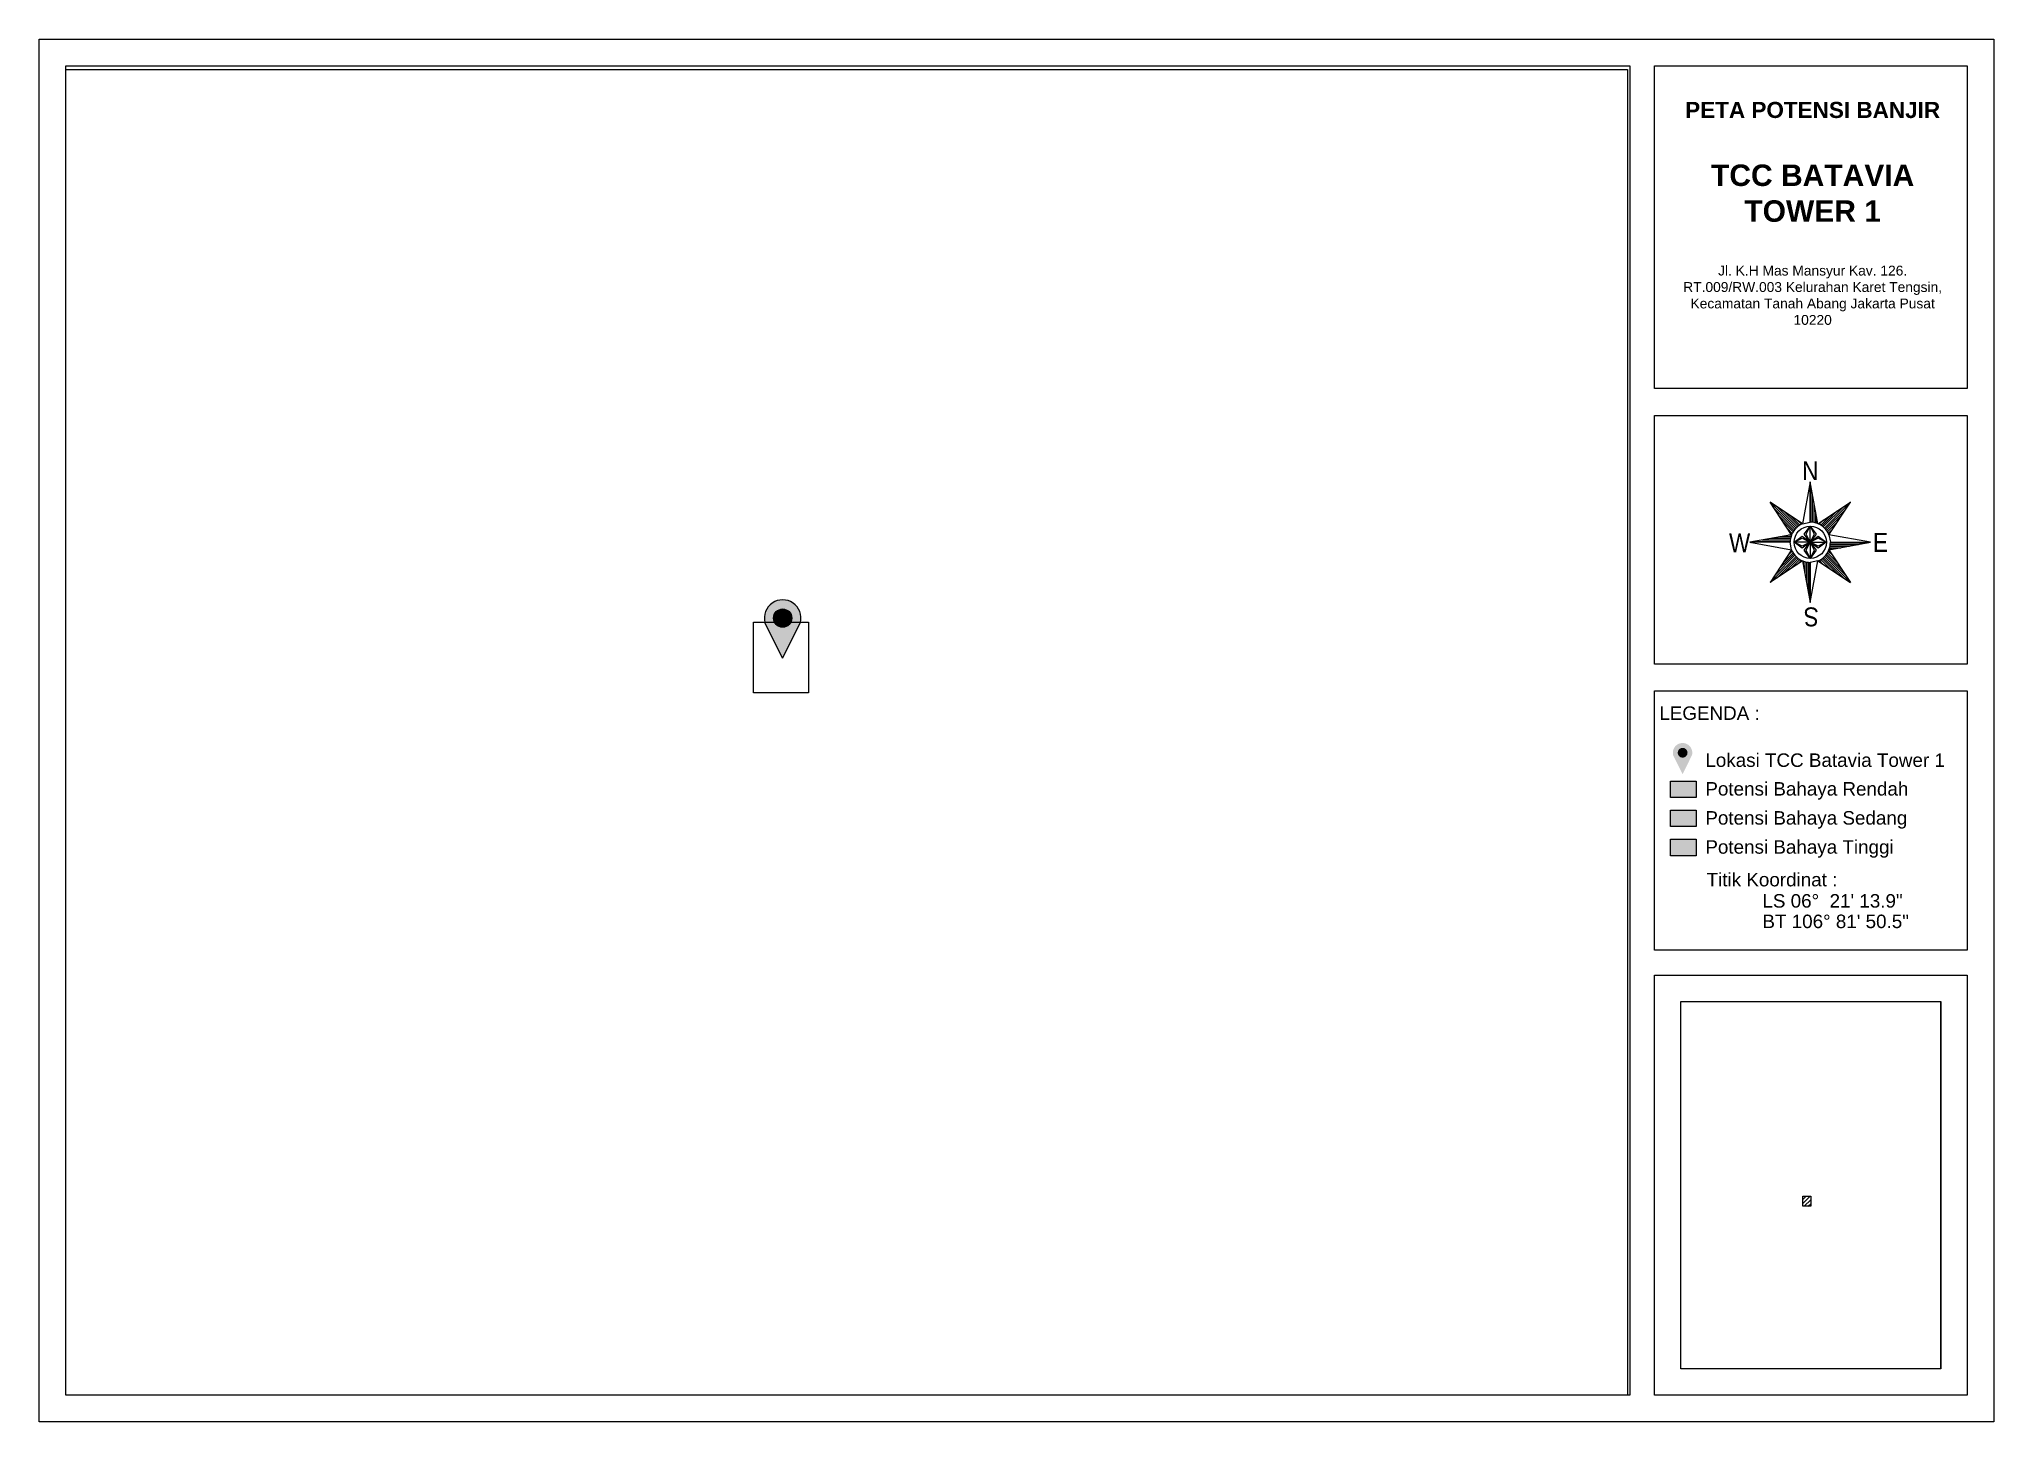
# Model space of a CAD drawing. Header units: millimetres. Extents: x 732789 to 742699, y 10898 to 18897.
# Drawn here: x 735186.3 to 735483.6, y 11949.3 to 12159.6 of the extents above; entities that cross this region are included whole.
import ezdxf

# ---------------------------------------------------------------- set-up
doc = ezdxf.new("R2010")
doc.units = ezdxf.units.MM
doc.linetypes.add('PTS_EXT', pattern=[999999, 0, -999999])
doc.styles.get("Standard").update_dxf_attribs({"font": 'arial.ttf'})
picture_1 = doc.add_image_def('image1.png', size_in_pixel=(3737, 5281))
picture_2 = doc.add_image_def('image5.png', size_in_pixel=(2539, 2155))

msp = doc.modelspace()

# ---------------------------------------------------------------- texts
at = {"linetype": 'Continuous', "width": 0.85}
for s, rotation, p in [('N', 0, (735454.41, 12092.53)), ('S', 180, (735456.94, 12073.18))]:
    msp.add_text(s, height=2.88, rotation=rotation, dxfattribs=at).set_placement(p)
for s, p in [('W', (735443.29, 12081.57)), ('E', (735465.18, 12081.62))]:
    msp.add_text(s, height=2.88, dxfattribs=at).set_placement(p)
for s, height, p in [('LEGENDA :', 2.049, (735432.69, 12056.07)), ('Lokasi TCC Batavia Tower 1', 2.0494, (735439.69, 12048.92)), ('Potensi Bahaya Rendah', 2.0494, (735439.69, 12044.56)), ('Potensi Bahaya Sedang', 2.0494, (735439.69, 12040.14)), ('Potensi Bahaya Tinggi', 2.0494, (735439.69, 12035.72)), ('Titik Koordinat :', 2.0494, (735439.88, 12030.75)), ('LS 06°  21\' 13.9"', 2.0494, (735448.37, 12027.52)), ('BT 106° 81\' 50.5"', 2.0494, (735448.37, 12024.4))]:
    msp.add_text(s, height=height).set_placement(p)
at = {"insert": (735434.86, 12150.06), "char_height": 2.69452, "attachment_point": 1}
msp.add_mtext_dynamic_manual_height_columns('\\pxqc;{\\fArial|b1|i0|c0|p34;\\H0.909x;PETA POTENSI BANJIR\\H1.66666x; \\P\\H0.8x;\\PTCC BATAVIA TOWER 1\\fArial|b0|i0|c0|p34;\\H0.82508x;\\P\\P\\H0.55669x;Jl. K.H Mas Mansyur Kav. 126. RT.009/RW.003 Kelurahan Karet Tengsin, Kecamatan Tanah Abang Jakarta Pusat 10220}', width=42.2993, gutter_width=13.47, heights=[0], dxfattribs=at)

# ---------------------------------------------------------------- hatches: boundary and pattern name
h = msp.add_hatch(color=1)
h.dxf.hatch_style = 1
h.paths.add_polyline_path([(735302.05, 12070.87, 1.282095), (735296.66, 12070.87), (735299.35, 12065.48)])
h.paths.add_polyline_path([(735297.96, 12071.55, -1), (735300.75, 12071.55, -1)], flags=16)
at = {"true_color": 0xffffff}
h = msp.add_hatch(color=7, dxfattribs=at)
h.dxf.hatch_style = 1
h.paths.add_polyline_path([(735297.96, 12071.55, 1), (735300.75, 12071.55, 1)])
h = msp.add_hatch(color=1)
h.dxf.hatch_style = 1
h.paths.add_polyline_path([(735437.66, 12050.71, 1.282095), (735434.79, 12050.71), (735436.23, 12047.83)])
h.paths.add_polyline_path([(735435.48, 12051.07, -1), (735436.97, 12051.07, -1)], flags=16)
h = msp.add_hatch(color=7, dxfattribs=at)
h.dxf.hatch_style = 1
h.paths.add_polyline_path([(735436.98, 12051.07, 1), (735435.48, 12051.07, 1)])
h = msp.add_hatch(color=3)
h.dxf.hatch_style = 1
h.paths.add_polyline_path([(735438.29, 12046.77), (735434.38, 12046.77), (735434.38, 12044.25), (735438.29, 12044.25)])
h = msp.add_hatch(color=2)
h.dxf.hatch_style = 1
h.paths.add_polyline_path([(735438.29, 12042.35), (735434.38, 12042.35), (735434.38, 12039.83), (735438.29, 12039.83)])
h = msp.add_hatch(color=1)
h.dxf.hatch_style = 1
h.paths.add_polyline_path([(735438.29, 12037.94), (735434.38, 12037.94), (735434.38, 12035.41), (735438.29, 12035.41)])
h = msp.add_hatch()
h.set_pattern_fill('ANSI31', color=1, scale=0.136239)
h.set_pattern_definition([(45, (234389.67574, 3860.0776), (-0.30586422798, 0.30586422798), [])])
h.paths.add_polyline_path([(735455.71, 11983.62), (735454.51, 11983.62), (735454.51, 11982.09), (735455.71, 11982.09)])

# ---------------------------------------------------------------- linework, layer by layer
at = {"linetype": 'Continuous'}
for p, q in [((735456.8, 12085.91), (735455.65, 12092.26)), ((735455.65, 12086.14), (735455.65, 12092.26)), ((735455.74, 12086.14), (735455.74, 12091.75)), ((735455.98, 12086.12), (735455.98, 12090.41)), ((735454.49, 12085.91), (735449.53, 12089.2)), ((735452.81, 12084.23), (735449.53, 12089.2)), ((735453.48, 12085.24), (735449.53, 12089.2)), ((735453.32, 12085.06), (735450.21, 12088.17)), ((735453.66, 12085.41), (735450.55, 12088.52)), ((735453.17, 12084.87), (735450.88, 12087.15)), ((735453.86, 12085.56), (735451.57, 12087.84)), ((735454.07, 12085.7), (735452.6, 12087.17)), ((735454.29, 12085.82), (735453.62, 12086.49)), ((735456.23, 12086.08), (735456.23, 12089.06)), ((735456.47, 12086.02), (735456.47, 12087.71)), ((735456.72, 12085.95), (735456.72, 12086.37)), ((735456.8, 12085.91), (735461.76, 12089.2)), ((735457, 12085.82), (735457.67, 12086.49)), ((735457.23, 12085.7), (735458.7, 12087.17)), ((735457.44, 12085.56), (735459.72, 12087.84)), ((735457.63, 12085.41), (735460.74, 12088.52)), ((735457.81, 12085.24), (735461.76, 12089.2)), ((735457.98, 12085.06), (735461.09, 12088.17)), ((735458.13, 12084.87), (735460.41, 12087.15)), ((735458.48, 12084.23), (735461.76, 12089.2)), ((735452.81, 12084.23), (735446.47, 12083.08)), ((735452.61, 12083.42), (735448.32, 12083.42)), ((735452.64, 12083.66), (735449.67, 12083.66)), ((735452.7, 12083.91), (735451.01, 12083.91)), ((735453.03, 12084.66), (735451.56, 12086.13)), ((735452.91, 12084.44), (735452.24, 12085.11)), ((735452.78, 12084.15), (735452.36, 12084.15)), ((735453.2, 12083.08), (735454.42, 12084)), ((735454.42, 12084), (735455.65, 12083.08)), ((735454.73, 12084.3), (735455.65, 12085.53)), ((735455.65, 12083.08), (735454.73, 12084.3)), ((735455.03, 12084.3), (735455.65, 12085.53)), ((735455.65, 12083.08), (735455.03, 12084.3)), ((735455.65, 12085.53), (735456.56, 12084.3)), ((735456.56, 12084.3), (735455.65, 12083.08)), ((735455.65, 12083.08), (735456.87, 12084)), ((735456.87, 12083.69), (735455.65, 12083.08)), ((735456.87, 12084), (735458.09, 12083.08)), ((735458.09, 12083.08), (735456.87, 12083.69)), ((735458.27, 12084.66), (735459.73, 12086.13)), ((735458.39, 12084.44), (735459.06, 12085.11)), ((735452.59, 12083.08), (735446.47, 12083.08)), ((735452.59, 12083.17), (735446.97, 12083.17)), ((735452.81, 12081.93), (735449.53, 12076.96)), ((735453.48, 12080.92), (735449.53, 12076.96)), ((735453.32, 12081.1), (735450.21, 12077.98)), ((735453.66, 12080.75), (735450.55, 12077.64)), ((735453.17, 12081.29), (735450.88, 12079.01)), ((735453.03, 12081.5), (735451.56, 12080.03)), ((735453.86, 12080.6), (735451.57, 12078.32)), ((735452.91, 12081.72), (735452.24, 12081.05)), ((735454.07, 12080.46), (735452.6, 12078.99)), ((735454.42, 12082.47), (735453.2, 12083.08)), ((735454.42, 12082.16), (735453.2, 12083.08)), ((735454.29, 12080.34), (735453.62, 12079.67)), ((735455.65, 12083.08), (735454.42, 12082.47)), ((735455.65, 12083.08), (735454.42, 12082.16)), ((735454.73, 12081.86), (735455.65, 12083.08)), ((735455.65, 12080.63), (735454.73, 12081.86)), ((735455.65, 12083.08), (735456.26, 12081.86)), ((735455.65, 12083.08), (735456.56, 12081.86)), ((735456.87, 12082.16), (735455.65, 12083.08)), ((735456.26, 12081.86), (735455.65, 12080.63)), ((735456.56, 12081.86), (735455.65, 12080.63)), ((735458.09, 12083.08), (735456.87, 12082.16)), ((735457, 12080.34), (735457.67, 12079.67)), ((735457.23, 12080.46), (735458.7, 12078.99)), ((735457.44, 12080.6), (735459.72, 12078.32)), ((735457.63, 12080.75), (735460.74, 12077.64)), ((735457.81, 12080.92), (735461.76, 12076.96)), ((735457.98, 12081.1), (735461.09, 12077.98)), ((735458.13, 12081.29), (735460.41, 12079.01)), ((735458.27, 12081.5), (735459.73, 12080.03)), ((735458.39, 12081.72), (735459.06, 12081.05)), ((735458.48, 12081.93), (735464.82, 12083.08)), ((735458.48, 12081.93), (735461.76, 12076.96)), ((735458.51, 12082.01), (735458.93, 12082.01)), ((735458.59, 12082.25), (735460.28, 12082.25)), ((735458.65, 12082.5), (735461.63, 12082.5)), ((735458.69, 12082.74), (735462.97, 12082.74)), ((735458.7, 12082.99), (735464.32, 12082.99)), ((735458.71, 12083.08), (735464.82, 12083.08)), ((735454.49, 12080.25), (735449.53, 12076.96)), ((735454.49, 12080.25), (735455.65, 12073.9)), ((735454.58, 12080.21), (735454.58, 12079.79)), ((735454.82, 12080.13), (735454.82, 12078.45)), ((735455.07, 12080.08), (735455.07, 12077.1)), ((735455.31, 12080.04), (735455.31, 12075.75)), ((735455.55, 12080.02), (735455.55, 12074.41)), ((735455.65, 12080.02), (735455.65, 12073.9)), ((735456.8, 12080.25), (735461.76, 12076.96))]:
    msp.add_line(p, q, dxfattribs=at)
for points in [[(735186.25, 12159.61), (735483.58, 12159.61), (735483.58, 11949.3), (735186.25, 11949.3)], [(735190.34, 12155.53), (735428.18, 12155.53), (735428.18, 11953.38), (735190.34, 11953.38)], [(735431.96, 12155.53), (735479.5, 12155.53), (735479.5, 12106.46), (735431.96, 12106.46)], [(735431.96, 12102.38), (735479.5, 12102.38), (735479.5, 12064.56), (735431.96, 12064.56)], [(735431.96, 12060.48), (735479.5, 12060.48), (735479.5, 12021.07), (735431.96, 12021.07)], [(735434.38, 12046.77), (735438.29, 12046.77), (735438.29, 12044.25), (735434.38, 12044.25)], [(735434.38, 12042.35), (735438.29, 12042.35), (735438.29, 12039.83), (735434.38, 12039.83)], [(735434.38, 12037.94), (735438.29, 12037.94), (735438.29, 12035.41), (735434.38, 12035.41)], [(735431.96, 12017.24), (735479.5, 12017.24), (735479.5, 11953.38), (735431.96, 11953.38)], [(735435.96, 12013.24), (735475.5, 12013.24), (735475.5, 11957.38), (735435.96, 11957.38)]]:
    msp.add_lwpolyline(points, close=True)
at = {"linetype": 'PTS_EXT'}
msp.add_lwpolyline([(735449.53, 12089.2), (735452.81, 12084.23), (735446.47, 12083.08), (735452.81, 12081.93), (735449.53, 12076.96), (735454.49, 12080.25), (735455.65, 12073.9), (735456.8, 12080.25), (735461.76, 12076.96), (735458.48, 12081.93), (735464.82, 12083.08), (735458.48, 12084.23), (735461.76, 12089.2), (735456.8, 12085.91), (735455.65, 12092.26), (735454.49, 12085.91)], close=True, dxfattribs=at)
at = {"linetype": 'Continuous'}
for points in [[(735455.65, 12092.26), (735454.49, 12085.91), (735455.65, 12086.14), (735455.65, 12092.26)], [(735455.65, 12083.08), (735453.2, 12083.08), (735454.42, 12083.69), (735455.65, 12083.08)], [(735455.65, 12083.08), (735455.65, 12085.53), (735456.26, 12084.3), (735455.65, 12083.08)], [(735464.82, 12083.08), (735458.48, 12084.23), (735458.71, 12083.08), (735464.82, 12083.08)], [(735446.47, 12083.08), (735452.81, 12081.93), (735452.59, 12083.08), (735446.47, 12083.08)], [(735455.65, 12083.08), (735455.65, 12080.63), (735455.03, 12081.86), (735455.65, 12083.08)], [(735455.65, 12083.08), (735458.09, 12083.08), (735456.87, 12082.47), (735455.65, 12083.08)], [(735455.65, 12073.9), (735456.8, 12080.25), (735455.65, 12080.02), (735455.65, 12073.9)]]:
    msp.add_lwpolyline(points, close=True, dxfattribs=at)
at = {"color": 1}
for points in [[(735294.92, 12070.92), (735303.3, 12070.92), (735303.3, 12060.2), (735294.92, 12060.2)], [(735454.51, 11983.62), (735455.71, 11983.62), (735455.71, 11982.09), (735454.51, 11982.09)]]:
    msp.add_lwpolyline(points, close=True, dxfattribs=at)
for points in [[(735299.35, 12065.48), (735296.66, 12070.87)], [(735299.35, 12065.48), (735302.05, 12070.87)]]:
    msp.add_lwpolyline(points)
at = {"linetype": 'Continuous'}
msp.add_circle((735455.65, 12083.08), 2.45, dxfattribs=at)
msp.add_circle((735299.35, 12071.55), 1.39)
for start, end in [(157.849, 180), (112.151, 157.849), (67.8485, 90), (22.1515, 67.8486), (202.151, 247.849), (292.151, 337.849), (337.849, 0), (247.849, 270)]:
    msp.add_arc((735455.65, 12083.08), 3.06, start, end, dxfattribs=at)
msp.add_arc((735299.35, 12071.55), 2.78, 345.9066, 194.0934)

msp.set_redraw_order([(e.dxf.handle, doc.entitydb.next_handle()) for e in msp.query("TEXT MTEXT ATTDEF DIMENSION ARC_DIMENSION")])  # texts and dimensions are drawn at this point

# ---------------------------------------------------------------- pictures from other files: only their frames are drawn
image = msp.add_image(picture_2, insert=(735190.34, 11953.38), size_in_units=(237.5, 201.58))
image.dxf.flags = 7
image = msp.add_image(picture_1, insert=(735435.96, 11957.39), size_in_units=(39.52, 55.85))
image.dxf.flags = 7

doc.saveas('drawing.dxf')
